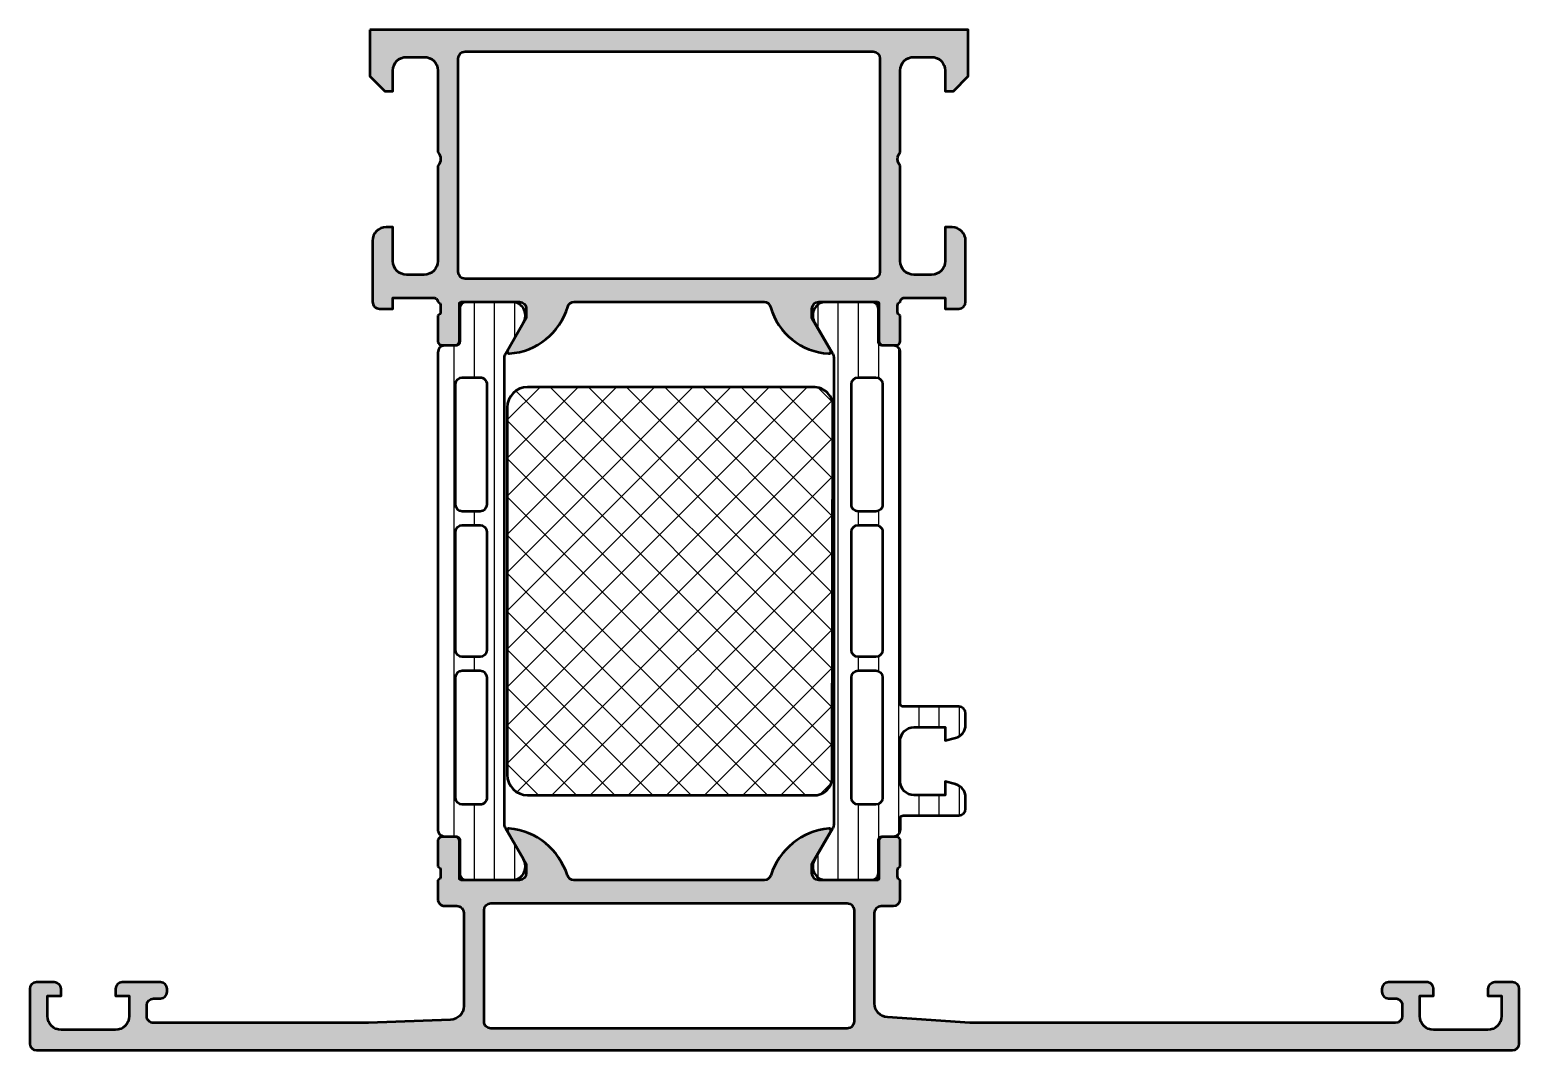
# Model space of a CAD drawing. Extents: x 0 to 110, y 0 to 75.
import ezdxf

# ---------------------------------------------------------------- set-up
doc = ezdxf.new("R2010")
doc.units = 0
for name, color, linetype, lineweight in [('0S-Alu contour', 7, 'Continuous', 50), ('0S-Alu hatch', 252, 'Continuous', 25), ('0S-Plastic contour', 254, 'Continuous', 50), ('0S-Plastic hatch', 253, 'Continuous', 25), ('0S-PT contour', 91, 'Continuous', 50), ('0S-PT hatch', 103, 'Continuous', 25)]:
    doc.layers.add(name, color=color, linetype=linetype, lineweight=lineweight)
pattern_1 = [(90, (0, 0), (-1.4859, 0), [])]

# ---------------------------------------------------------------- blocks, each defined once
blk = doc.blocks.new('357480__5C6A5D8C_E382_4FCB_AB71_DA6B0DE40064_')
at = {"layer": '0S-Alu hatch'}
h = blk.add_hatch(color=256, dxfattribs=at)
edge = h.paths.add_edge_path()
edge.add_line((31.9001540014099, 10.10070268068583), (31.8999999884671, 3.231625713199063))
edge.add_ellipse((30.89999998871819, 3.23164813443482), major_axis=(-1.000000000000271, 0), ratio=1, start_angle=92.20391990217718, end_angle=179.9987153580277, ccw=False)
edge.add_line((30.93845616248746, 2.232387846672132), (24.8999999887228, 2.000000026641473))
edge.add_line((24.8999999887228, 2.000000026641473), (9.100030231989065, 2.00000002605866))
edge.add_ellipse((9.100030231989061, 2.500024166396338), major_axis=(-0.5000241403376782, 0), ratio=1, start_angle=0, end_angle=90.0000000000004, ccw=False)
edge.add_line((8.600006091651384, 2.500024166396338), (8.600006092234109, 3.299995449001695))
edge.add_ellipse((9.100039479856399, 3.299962061382336), major_axis=(-0.5000333887369487, 0), ratio=1, start_angle=270.0038256838809, end_angle=359.9961743161229, ccw=False)
edge.add_line((9.1000060922371, 3.799995449004626), (9.60001605436615, 3.799995448905396))
edge.add_arc((9.600016054366138, 4.299985486872587), 0.4999900379671916, 270.0000000000014, 360)
edge.add_line((10.10000609233333, 4.299985486872593), (10.10000609228936, 4.500007461540156))
edge.add_arc((9.600013526884798, 4.500007461292057), 0.4999925654045612, 0, 90)
edge.add_line((9.600013526884798, 5.000000026696618), (6.800021040123033, 5.000000026648857))
edge.add_arc((6.800021040132904, 4.499997285773773), 0.5000027408750843, 90.00000000113106, 180)
edge.add_line((6.300018299257819, 4.499997285773773), (6.300018299265332, 4.000000026641345))
edge.add_line((6.300018299265332, 4.000000026641345), (7.300018299265333, 4.000000026641359))
edge.add_line((7.300018299265333, 4.000000026641359), (7.300018299461808, 2.500019849789071))
edge.add_ellipse((6.299998476117607, 2.500019849789071), major_axis=(-1.0000198233442, 0), ratio=1, start_angle=90.00000000000011, end_angle=180, ccw=False)
edge.add_line((6.299998476117608, 1.50000002644487), (2.30003812236402, 1.50000002644487))
edge.add_ellipse((2.30003812241314, 2.500019849789153), major_axis=(-1.000019823344282, 0), ratio=1, start_angle=0, end_angle=89.9999999971858, ccw=False)
edge.add_line((1.300018299068857, 2.500019849789153), (1.300018299265332, 4.00000002664133))
edge.add_line((1.300018299265332, 4.00000002664133), (2.300018299265332, 4.000000026641345))
edge.add_line((2.300018299265332, 4.000000026641345), (2.300018299272844, 4.499997285773758))
edge.add_arc((1.800015558397745, 4.499997285773758), 0.5000027408750989, 0, 90)
edge.add_line((1.800015558397745, 5.000000026648857), (0.4999999887174811, 5.000000026641345))
edge.add_arc((0.5000550922746215, 4.499944923085152), 0.50005510659226, 90.00631370667968, 179.9936862934301)
edge.add_line((-1.12815711e-08, 4.500000026641411), (-1.12815144e-08, 0.4999923972470759))
edge.add_arc((0.5000394608683968, 0.5000394994516574), 0.5000394743683536, 180.0053970889643, 269.9954771818297)
edge.add_line((0.4999999887181371, 2.66412314e-08), (108.9999511605934, 2.66413415e-08))
edge.add_arc((108.9999511605934, 0.5000000266413558), 0.5000000000000143, 270, 360)
edge.add_line((109.4999511605934, 0.5000000266413558), (109.4999511605934, 4.500000026641345))
edge.add_arc((108.9999511605934, 4.500000026641345), 0.5, 0, 90)
edge.add_line((108.9999511605934, 5.000000026641345), (107.6999511605934, 5.000000026641341))
edge.add_arc((107.6999511605934, 4.500000026641341), 0.5, 90, 180)
edge.add_line((107.1999511605934, 4.500000026641341), (107.1999511605934, 4.000000026641345))
edge.add_line((107.1999511605934, 4.000000026641345), (108.1999511605934, 4.00000002664133))
edge.add_line((108.1999511605934, 4.00000002664133), (108.1999511605935, 2.500000026641409))
edge.add_ellipse((107.1999511605934, 2.500000026641372), major_axis=(-1.000000000000028, 0), ratio=1, start_angle=90, end_angle=180, ccw=False)
edge.add_line((107.1999511605934, 1.500000026641343), (103.1999511605935, 1.500000026641342))
edge.add_ellipse((103.1999511605935, 2.500000026641413), major_axis=(-1.000000000000071, 0), ratio=1, start_angle=0, end_angle=89.9999999999992, ccw=False)
edge.add_line((102.1999511605935, 2.500000026641413), (102.1999511605934, 4.00000002664133))
edge.add_line((102.1999511605934, 4.00000002664133), (103.1999511605934, 4.000000026641345))
edge.add_line((103.1999511605934, 4.000000026641345), (103.1999511605934, 4.500000026641387))
edge.add_arc((102.6999511605935, 4.500000026641387), 0.4999999999999574, 0, 90.0000000000016)
edge.add_line((102.6999511605935, 5.000000026641345), (99.8999633676246, 5.000000026641242))
edge.add_arc((99.89996336762461, 4.50000002664137), 0.4999999999998721, 90.0000000000016, 180)
edge.add_line((99.39996336762474, 4.50000002664137), (99.39996336762472, 4.300000026641366))
edge.add_arc((99.89996336762471, 4.30000002664133), 0.4999999999999858, 180, 270)
edge.add_line((99.89996336762471, 3.800000026641344), (100.3999282684591, 3.800000027873207))
edge.add_ellipse((100.3999282684591, 3.299964927475969), major_axis=(-0.5000351003972381, 0), ratio=1, start_angle=180, end_angle=270.00000000000324, ccw=False)
edge.add_line((100.8999633688563, 3.299964927476111), (100.8999633676247, 2.499996974883663))
edge.add_ellipse((100.3999468041654, 2.500013538342806), major_axis=(-0.5000165637336366, 0), ratio=1, start_angle=90, end_angle=179.9981020302675, ccw=False)
edge.add_line((100.3999468041654, 1.99999697460917), (69.09996947114004, 1.999996974883657))
edge.add_line((69.09996947114004, 1.999996974883657), (63.06148258677556, 2.432387144925166))
edge.add_ellipse((63.09993895408836, 3.431647438931443), major_axis=(-1.000000013682204, 0), ratio=1, start_angle=-0.0017001684053070676, end_angle=87.79606903055532, ccw=False)
edge.add_line((62.09993894084641, 3.431677112466056), (62.100136835618, 10.10072872807806))
edge.add_ellipse((62.60013683539788, 10.10071389129445), major_axis=(-0.500000000000004, 0), ratio=1, start_angle=269.9999999999992, end_angle=359.9982998298797, ccw=False)
edge.add_line((62.60013683539789, 10.60071389129446), (63.50013683539799, 10.60071389129445))
edge.add_arc((63.50013683539799, 11.10071389129434), 0.4999999999998864, 270, 360)
edge.add_line((64.00013683539788, 11.10071389129433), (64.00013683539791, 12.49966282062235))
edge.add_ellipse((64.07897328194095, 12.76718341261545), major_axis=(-0.2788950563274171, 0), ratio=1, start_angle=-1.1645893740982274, end_angle=73.58012358050831, ccw=False)
edge.add_line((63.80013583539792, 12.77285182061383), (63.80013583539791, 13.22644582061412))
edge.add_ellipse((64.07900393104107, 13.2321064800909), major_axis=(-0.2789255417371377, 0), ratio=1, start_angle=-73.57540544464581, end_angle=1.1628700728289232, ccw=False)
edge.add_line((64.00013683539791, 13.49964982061383), (64.00013683539791, 15.37966082062235))
edge.add_arc((63.70013683539791, 15.37966082062235), 0.3000000000000043, 0, 90)
edge.add_line((63.70013683539791, 15.67966082062236), (62.72016251635513, 15.67966082062235))
edge.add_arc((62.72016251635512, 15.37966082062236), 0.2999999999999971, 89.99999999999729, 180)
edge.add_line((62.42016251635511, 15.37966082062236), (62.42016251635511, 12.61966282062235))
edge.add_ellipse((62.30016251635501, 12.61966282062235), major_axis=(-0.1200000000000898, 0), ratio=1, start_angle=85.70385181230017, end_angle=180, ccw=False)
edge.add_line((62.29117311366485, 12.5), (58.00000000000001, 12.5))
edge.add_ellipse((58.00000000000001, 13), major_axis=(-0.5, 0), ratio=1, start_angle=0, end_angle=90, ccw=False)
edge.add_line((57.50000000000001, 13), (57.5, 13.69999999999997))
edge.add_line((57.5, 13.69999999999997), (58.88149545762238, 16.09282032302754))
edge.add_arc((58.7618802153517, 16.1618802153517), 0.1381197846483132, 330.0000000000007, 455.6225775507978)
edge.add_arc((59.23822324117383, 11.32339113815211), 5.000000000000095, 95.62257755079384, 162.2515836439299)
edge.add_ellipse((53.99999999999999, 12.99999999999992), major_axis=(-0.4999999999999309, 0), ratio=1, start_angle=90, end_angle=162.2515836439302, ccw=False)
edge.add_line((53.99999999999999, 12.49999999999999), (40.00000000000001, 12.5))
edge.add_ellipse((40, 12.99999999999997), major_axis=(-0.4999999999999698, 0), ratio=1, start_angle=17.74841635606998, end_angle=90.0000000000008, ccw=False)
edge.add_arc((34.7617767588262, 11.32339113815215), 5.000000000000035, 17.74841635607022, 84.37742244920675)
edge.add_arc((35.23811978464829, 16.16188021535171), 0.1381197846482869, 84.37742244921031, 209.9999999999973)
edge.add_line((35.11850454237764, 16.09282032302757), (36.50000000000001, 13.69999999999999))
edge.add_line((36.50000000000001, 13.69999999999999), (36.5, 13))
edge.add_ellipse((36, 13), major_axis=(-0.5, 0), ratio=1, start_angle=90, end_angle=180, ccw=False)
edge.add_line((36, 12.5), (31.69997431904278, 12.5))
edge.add_ellipse((31.69997431904278, 12.61999999999999), major_axis=(-0.1199999999999903, 0), ratio=1, start_angle=0, end_angle=90, ccw=False)
edge.add_line((31.57997431904279, 12.61999999999999), (31.57997431904279, 15.37999799999999))
edge.add_arc((31.2799743190428, 15.37999799999999), 0.2999999999999971, 0, 90)
edge.add_line((31.2799743190428, 15.67999799999999), (30.3, 15.67999799999999))
edge.add_arc((30.3, 15.37999799999999), 0.3000000000000007, 89.99999999999935, 180)
edge.add_line((30, 15.37999799999999), (30, 13.49998699999147))
edge.add_ellipse((29.92113290435683, 13.23244365946854), major_axis=(-0.278925541737147, 0), ratio=1, start_angle=178.8371299271465, end_angle=253.57540544464422, ccw=False)
edge.add_line((30.200001, 13.22678299999164), (30.200001, 12.77318899999149))
edge.add_ellipse((29.92116355345695, 12.76752059199309), major_axis=(-0.2788950563274311, 0), ratio=1, start_angle=106.41987641949319, end_angle=181.164589374102, ccw=False)
edge.add_line((30, 12.49999999999998), (29.99999809362698, 11.10071457248967))
edge.add_arc((30.49999809362652, 11.10071389129447), 0.5000000000000057, 179.999921946222, 270)
edge.add_line((30.49999809362652, 10.60071389129447), (31.40015400153566, 10.60071389129447))
edge.add_ellipse((31.40015400153566, 10.10071389129455), major_axis=(-0.4999999999999183, 0), ratio=1, start_angle=179.9987153588789, end_angle=270.0000000000004, ccw=False)
edge = h.paths.add_edge_path()
edge.add_ellipse((33.9000498053686, 2.100021520689001), major_axis=(-0.5000000000000142, 0), ratio=1, start_angle=0, end_angle=90.00000000000159, ccw=False)
edge.add_line((33.40004980536858, 2.100021520689001), (33.40004980536859, 10.30001083953667))
edge.add_ellipse((33.90004980536858, 10.30001083953667), major_axis=(-0.4999999999999858, 0), ratio=1, start_angle=270, end_angle=360, ccw=False)
edge.add_line((33.90004980536858, 10.80001083953665), (60.10004293891352, 10.80001083953664))
edge.add_ellipse((60.10004293891352, 10.30001083953666), major_axis=(-0.4999999999999858, 0), ratio=1, start_angle=180, end_angle=270, ccw=False)
edge.add_line((60.6000429389135, 10.30001083953665), (60.60004293891351, 2.100021520689011))
edge.add_ellipse((60.1000429389135, 2.100021520689013), major_axis=(-0.5000000000000071, 0), ratio=1, start_angle=90, end_angle=180, ccw=False)
edge.add_line((60.1000429389135, 1.600021520689006), (33.90004980536861, 1.600021520688987))
at = {"layer": '0S-Alu contour', "color": 7}
for points in [[(30, 15.37999799999999), (30, 13.49998699999147)], [(31.2799743190428, 15.67999799999999), (30.3, 15.67999799999999)], [(31.57997431904279, 12.61999999999999), (31.57997431904279, 15.37999799999999)], [(35.11850454237764, 16.09282032302757), (36.50000000000001, 13.69999999999999), (36.5, 13)], [(57.50000000000001, 13), (57.5, 13.69999999999997), (58.88149545762238, 16.09282032302754)], [(62.42016251635511, 15.37966082062236), (62.42016251635511, 12.61966282062235)], [(63.70013683539791, 15.67966082062236), (62.72016251635513, 15.67966082062235)], [(64.00013683539791, 13.49964982061383), (64.00013683539791, 15.37966082062235)], [(30.200001, 13.22678299999164), (30.200001, 12.77318899999149)], [(63.80013583539792, 12.77285182061383), (63.80013583539791, 13.22644582061412)], [(30, 12.49999999999998), (29.99999809362698, 11.10071457248967)], [(36, 12.5), (31.69997431904278, 12.5)], [(53.99999999999999, 12.49999999999999), (40.00000000000001, 12.5)], [(62.29117311366485, 12.5), (58.00000000000001, 12.5)], [(64.00013683539788, 11.10071389129433), (64.00013683539791, 12.49966282062235)], [(30.49999809362652, 10.60071389129447), (31.40015400153566, 10.60071389129447)], [(31.9001540014099, 10.10070268068583), (31.8999999884671, 3.231625713199063)], [(33.40004980536858, 2.100021520689001), (33.40004980536859, 10.30001083953667)], [(33.90004980536858, 10.80001083953665), (60.10004293891352, 10.80001083953664)], [(60.6000429389135, 10.30001083953665), (60.60004293891351, 2.100021520689011)], [(62.09993894084641, 3.431677112466056), (62.100136835618, 10.10072872807806)], [(62.60013683539789, 10.60071389129446), (63.50013683539799, 10.60071389129445)], [(-1.12815711e-08, 4.500000026641411), (-1.12815144e-08, 0.4999923972470759)], [(1.800015558397745, 5.000000026648857), (0.4999999887174811, 5.000000026641345)], [(1.300018299068857, 2.500019849789153), (1.300018299265332, 4.00000002664133), (2.300018299265332, 4.000000026641345), (2.300018299272844, 4.499997285773758)], [(6.300018299257819, 4.499997285773773), (6.300018299265332, 4.000000026641345), (7.300018299265333, 4.000000026641359), (7.300018299461808, 2.500019849789071)], [(9.600013526884798, 5.000000026696618), (6.800021040123033, 5.000000026648857)], [(10.10000609233333, 4.299985486872593), (10.10000609228936, 4.500007461540156)], [(99.39996336762474, 4.50000002664137), (99.39996336762472, 4.300000026641366)], [(102.6999511605935, 5.000000026641345), (99.8999633676246, 5.000000026641242)], [(102.1999511605935, 2.500000026641413), (102.1999511605934, 4.00000002664133), (103.1999511605934, 4.000000026641345), (103.1999511605934, 4.500000026641387)], [(107.1999511605934, 4.500000026641341), (107.1999511605934, 4.000000026641345), (108.1999511605934, 4.00000002664133), (108.1999511605935, 2.500000026641409)], [(108.9999511605934, 5.000000026641345), (107.6999511605934, 5.000000026641341)], [(109.4999511605934, 0.5000000266413558), (109.4999511605934, 4.500000026641345)], [(8.600006091651384, 2.500024166396338), (8.600006092234109, 3.299995449001695)], [(9.1000060922371, 3.799995449004626), (9.60001605436615, 3.799995448905396)], [(99.89996336762471, 3.800000026641344), (100.3999282684591, 3.800000027873207)], [(100.8999633688563, 3.299964927476111), (100.8999633676247, 2.499996974883663)], [(30.93845616248746, 2.232387846672132), (24.8999999887228, 2.000000026641473), (9.100030231989065, 2.00000002605866)], [(100.3999468041654, 1.99999697460917), (69.09996947114004, 1.999996974883657), (63.06148258677556, 2.432387144925166)], [(6.299998476117608, 1.50000002644487), (2.30003812236402, 1.50000002644487)], [(60.1000429389135, 1.600021520689006), (33.90004980536861, 1.600021520688987)], [(107.1999511605934, 1.500000026641343), (103.1999511605935, 1.500000026641342)], [(0.4999999887181371, 2.66412314e-08), (108.9999511605934, 2.66413415e-08)]]:
    blk.add_lwpolyline(points, dxfattribs=at)
for centre, radius, start, end in [((30.3, 15.37999799999999), 0.3000000000000007, 89.99999999999935, 180), ((31.2799743190428, 15.37999799999999), 0.2999999999999971, 0, 90), ((35.23811978464829, 16.16188021535171), 0.1381197846482869, 84.37742244921031, 209.9999999999973), ((34.7617767588262, 11.32339113815215), 5.000000000000035, 17.74841635607022, 84.37742244920675), ((59.23822324117383, 11.32339113815211), 5.000000000000095, 95.62257755079384, 162.2515836439299), ((58.7618802153517, 16.1618802153517), 0.1381197846483132, 330.0000000000007, 95.62257755079779), ((62.72016251635512, 15.37966082062236), 0.2999999999999971, 89.99999999999729, 180), ((63.70013683539791, 15.37966082062235), 0.3000000000000043, 0, 90), ((30.49999809362652, 11.10071389129447), 0.5000000000000057, 179.999921946222, 270), ((63.50013683539799, 11.10071389129434), 0.4999999999998864, 270, 0), ((0.5000550922746215, 4.499944923085152), 0.50005510659226, 90.00631370667968, 179.9936862934301), ((1.800015558397745, 4.499997285773758), 0.5000027408750989, 0, 90), ((6.800021040132904, 4.499997285773773), 0.5000027408750843, 90.00000000113106, 180), ((9.600013526884798, 4.500007461292057), 0.4999925654045612, 0, 90), ((99.89996336762461, 4.50000002664137), 0.4999999999998721, 90.0000000000016, 180), ((102.6999511605935, 4.500000026641387), 0.4999999999999574, 0, 90.0000000000016), ((107.6999511605934, 4.500000026641341), 0.5, 90, 180), ((108.9999511605934, 4.500000026641345), 0.5, 0, 90), ((9.600016054366138, 4.299985486872587), 0.4999900379671916, 270.0000000000014, 0), ((99.89996336762471, 4.30000002664133), 0.4999999999999858, 180, 270), ((0.5000394608683968, 0.5000394994516574), 0.5000394743683536, 180.0053970889643, 269.9954771818297), ((108.9999511605934, 0.5000000266413558), 0.5000000000000143, 270, 0)]:
    blk.add_arc(centre, radius, start, end, dxfattribs=at)
at = {"layer": '0S-Alu contour', "color": 7, "extrusion": (0, 0, -1)}
for centre, radius, start, end in [((-29.92113290435683, 13.23244365946854), 0.278925541737147, 106.4245945553558, 181.1628700728536), ((-64.07900393104107, 13.2321064800909), 0.2789255417371377, 358.8371299271711, 73.57540544464582), ((-29.92116355345695, 12.76752059199309), 0.2788950563274311, 178.835410625898, 253.5801235805068), ((-31.69997431904278, 12.61999999999999), 0.1199999999999903, 270, 0), ((-36, 13), 0.5, 180, 270), ((-40, 12.99999999999997), 0.4999999999999698, 269.9999999999992, 342.25158364393), ((-53.99999999999999, 12.99999999999992), 0.4999999999999309, 197.7484163560698, 270), ((-58.00000000000001, 13), 0.5, 270, 0), ((-62.30016251635501, 12.61966282062235), 0.1200000000000898, 180, 274.2961481876999), ((-64.07897328194095, 12.76718341261545), 0.2788950563274171, 286.4198764194917, 1.164589374098176), ((-31.40015400153566, 10.10071389129455), 0.4999999999999183, 89.99999999999959, 180.0012846411212), ((-33.90004980536858, 10.30001083953667), 0.4999999999999858, 0, 90), ((-60.10004293891352, 10.30001083953666), 0.4999999999999858, 90, 180), ((-62.60013683539788, 10.10071389129445), 0.500000000000004, 0.0017001701202685, 90.00000000000081), ((-9.100039479856399, 3.299962061382336), 0.5000333887369487, 0.0038256838770983, 89.99617431611907), ((-63.09993895408836, 3.431647438931443), 1.000000013682204, 272.2039309694447, 0.0017001684053111), ((-100.3999282684591, 3.299964927475969), 0.5000351003972381, 89.99999999999675, 180), ((-2.30003812241314, 2.500019849789153), 1.000019823344282, 270.0000000028143, 0), ((-6.299998476117607, 2.500019849789071), 1.0000198233442, 180, 269.9999999999999), ((-9.100030231989061, 2.500024166396338), 0.5000241403376782, 269.9999999999996, 0), ((-30.89999998871819, 3.23164813443482), 1.000000000000271, 180.0012846419724, 267.7960800978228), ((-100.3999468041654, 2.500013538342806), 0.5000165637336366, 180.0018979697325, 270), ((-103.1999511605935, 2.500000026641413), 1.000000000000071, 270.0000000000008, 0), ((-107.1999511605934, 2.500000026641372), 1.000000000000028, 180, 270), ((-33.9000498053686, 2.100021520689001), 0.5000000000000142, 269.9999999999984, 0), ((-60.1000429389135, 2.100021520689013), 0.5000000000000071, 180, 270)]:
    blk.add_arc(centre, radius, start, end, dxfattribs=at)
blk = doc.blocks.new('486980__B20F6EE0_3569_4953_9F3E_5E8F18E0C7C3_')
at = {"layer": '0S-PT hatch'}
h = blk.add_hatch(dxfattribs=at)
h.set_pattern_fill('ANSI37', color=256, scale=0.625, angle=90, style=0)
h.set_pattern_definition([(135, (0, 0), (-1.403165018917055, -1.403165018917055), []), (225, (0, 0), (1.403165018917055, -1.403165018917055), [])])
edge = h.paths.add_edge_path()
edge.add_arc((36.60053184751816, 47.24119923922818), 1.5, 90, 180)
edge.add_line((35.10053184751816, 47.24119923922818), (35.10053184751814, 20.24119923922818))
edge.add_arc((36.60053184751814, 20.24119923922818), 1.5, 180, 270)
edge.add_line((36.60053184751814, 18.74119923922818), (57.60053184751814, 18.74119923922818))
edge.add_arc((57.67622040832235, 20.05847088921815), 1.319444336872123, 266.7114815895828, 367.960412867556)
edge.add_line((58.98295056723295, 20.24119923922818), (59.04965971435089, 47.24119923922818))
edge.add_arc((57.63506571760014, 47.32457137674138), 1.417048724976233, 356.6270518907253, 451.3964522741853)
edge.add_line((57.60053184751814, 48.74119923922819), (36.60053184751816, 48.74119923922818))
at = {"layer": '0S-PT contour', "color": 7}
for points in [[(57.60053184751814, 48.74119923922819), (36.60053184751816, 48.74119923922818)], [(35.10053184751816, 47.24119923922818), (35.10053184751814, 20.24119923922818)], [(58.98295056723295, 20.24119923922818), (59.04965971435089, 47.24119923922818)], [(36.60053184751814, 18.74119923922818), (57.60053184751814, 18.74119923922818)]]:
    blk.add_lwpolyline(points, dxfattribs=at)
for centre, radius, start, end in [((36.60053184751816, 47.24119923922818), 1.5, 90, 180), ((57.63506571760014, 47.32457137674138), 1.417048724976233, 356.6270518907253, 91.3964522741853), ((36.60053184751814, 20.24119923922818), 1.5, 180, 270), ((57.67622040832235, 20.05847088921815), 1.319444336872123, 266.7114815895828, 7.960412867556028)]:
    blk.add_arc(centre, radius, start, end, dxfattribs=at)
blk = doc.blocks.new('278498__8D35A51C_26E7_499D_8EAC_5C0014BDA8A6___5FCDB0F1_FCBD_4EB1_B08C_3E771CCC1A71_')
at = {"layer": '0S-Plastic hatch'}
h = blk.add_hatch(dxfattribs=at)
h.set_pattern_fill('ANSI31', color=256, scale=0.4680000000000001, angle=45, style=0)
h.set_pattern_definition(pattern_1)
edge = h.paths.add_edge_path()
edge.add_line((59.09998869139983, 50.92833079431193), (59.10107500379304, 16.57406308424986))
edge.add_ellipse((58.601075004043, 16.57404727380665), major_axis=(-0.5000000000000082, 0), ratio=1, start_angle=150.0020786985414, end_angle=180.0018117430833, ccw=False)
edge.add_line((59.03409677568368, 16.3240629837299), (57.71570977789663, 14.0403583824748))
edge.add_arc((58.5569820085554, 13.4997539283803), 0.9999960709244803, 147.2750591980445, 261.8204672459865)
edge.add_line((58.41470721164117, 12.50993069970388), (61.89125145125752, 12.5100573472604))
edge.add_arc((61.89123323682728, 13.0100533243742), 0.4999959774455645, 270.0020872367506, 360.0100000351535)
edge.add_line((62.39122920665741, 13.01014059044109), (62.39081033800209, 15.41003094920246))
edge.add_ellipse((62.69081033343269, 15.41008330981691), major_axis=(-0.2999999999999934, 0), ratio=1, start_angle=-89.99797592308408, end_angle=0.010000140810802804, ccw=False)
edge.add_line((62.69079973539074, 15.71008330962971), (63.50113303193751, 15.71011193611219))
edge.add_arc((63.50111536862898, 16.21010925689817), 0.4999973210979755, 270.0020240769066, 360.0023822803078)
edge.add_line((64.00111268929477, 16.21013004610355), (64.0024332342847, 17.0512022912289))
edge.add_ellipse((64.20243323428468, 17.05120229122876), major_axis=(-0.1999999999999886, 0), ratio=1, start_angle=270, end_angle=360, ccw=False)
edge.add_line((64.20243323428468, 17.25120229122875), (68.30243323427305, 17.25120229122875))
edge.add_arc((68.30243323427305, 17.75120229122875), 0.5000000000000036, 270, 360)
edge.add_line((68.80243323427305, 17.75120229122902), (68.8024332342726, 18.58195151458732))
edge.add_arc((67.80243323427312, 18.58195151458678), 0.9999999999994599, 0, 74.99999999881378)
edge.add_line((68.06125227939552, 19.54787734086997), (67.30243323427317, 19.75120229122869))
edge.add_line((67.30243323427317, 19.75120229122869), (67.30243323427304, 18.75120229122875))
edge.add_line((67.30243323427304, 18.75120229122875), (65.00243323428373, 18.75120229122875))
edge.add_ellipse((65.00414248000591, 19.75532877543038), major_axis=(-1.004127938958013, 0), ratio=1, start_angle=0.2340877213032968, end_angle=89.90246998462408, ccw=False)
edge.add_line((64.00002292155801, 19.75122632025481), (64.00002292155801, 22.7511046743985))
edge.add_ellipse((65.00414226812572, 22.74707631855116), major_axis=(-1.004127427074068, 0), ratio=1, start_angle=270.09751797517504, end_angle=359.77014032150333, ccw=False)
edge.add_line((65.00243323428306, 23.75120229122875), (67.30243323427305, 23.75120229122876))
edge.add_line((67.30243323427305, 23.75120229122876), (67.30243323427305, 22.75120229122875))
edge.add_line((67.30243323427305, 22.75120229122875), (68.06125227935972, 22.95452724154782))
edge.add_arc((67.80243323427294, 23.92045306784118), 1.000000000000069, 284.9999999990653, 360)
edge.add_line((68.80243323427301, 23.92045306784115), (68.802433234273, 24.7512022912288))
edge.add_arc((68.30243323427305, 24.75120229122881), 0.4999999999999432, 0, 90)
edge.add_line((68.30243323427305, 25.25120229122875), (64.20243323428531, 25.25120229122875))
edge.add_ellipse((64.20416178718004, 25.45537538707201), major_axis=(-0.2041804127758777, 0), ratio=1, start_angle=1.1558689438328997, end_angle=89.514938934432, ccw=False)
edge.add_line((64.00002292155801, 25.4512565882326), (64.00000000023793, 51.2926084099033))
edge.add_arc((63.50000267914015, 51.29260796640053), 0.4999973210979837, 5.08192581852e-05, 90.0020240769245)
edge.add_line((63.49998501583146, 51.79260528718652), (62.68965028893017, 51.79257666063852))
edge.add_ellipse((62.68963969088822, 52.09257666045132), major_axis=(-0.299999999999995, 0), ratio=1, start_angle=-0.005849545076500817, end_angle=90.0020240769158, ccw=False)
edge.add_line((62.3896396924517, 52.09260728859734), (62.38988470929951, 54.49249767140516))
edge.add_arc((61.88988873445961, 54.49254871698273), 0.4999959774455841, 359.9941505605963, 450.0020872367506)
edge.add_line((61.88987052002936, 54.99254469409654), (58.41332648878386, 54.99241804653367))
edge.add_arc((58.55567298966565, 54.00260512706297), 0.9999960709244804, 98.18368334978575, 212.7290913977279)
edge.add_line((57.7144399234454, 53.46193973131242), (59.03299235290179, 51.17833064206307))
edge.add_ellipse((58.59998869164975, 50.92831498386866), major_axis=(-0.5000000000000516, 0), ratio=1, start_angle=180.0018117430833, end_angle=210.0020718972318, ccw=False)
edge = h.paths.add_edge_path()
edge.add_line((60.40054062026074, 40.10119240650737), (60.40054062026074, 48.9511935817058))
edge.add_ellipse((60.90053698091735, 48.9511935817058), major_axis=(-0.4999963606566098, 0), ratio=1, start_angle=270.00000001210594, end_angle=360, ccw=False)
edge.add_line((60.9005369808117, 49.45118994236241), (62.2005512993387, 49.45118994262383))
edge.add_ellipse((62.2005512993387, 48.9511899405362), major_axis=(-0.5000000020876314, 0), ratio=1, start_angle=180, end_angle=270, ccw=False)
edge.add_line((62.70055130142633, 48.95118994053619), (62.70055130142632, 40.10119604774752))
edge.add_ellipse((62.20055129926901, 40.10119604774752), major_axis=(-0.5000000021573073, 0), ratio=1, start_angle=89.99810091050438, end_angle=180, ccw=False)
edge.add_line((62.2005347265867, 39.60119604586487), (60.90053698091725, 39.60119604585162))
edge.add_ellipse((60.90053698091725, 40.10119240650811), major_axis=(-0.4999963606565033, 0), ratio=1, start_angle=0, end_angle=90.0000000000008, ccw=False)
edge = h.paths.add_edge_path()
edge.add_line((60.4005406202636, 29.40118994304763), (60.40054062026359, 38.10119604656851))
edge.add_ellipse((60.90054062026361, 38.1011960465633), major_axis=(-0.5000000000000142, 0), ratio=1, start_angle=270, end_angle=360, ccw=False)
edge.add_line((60.90054062026361, 38.60119604656332), (62.20055130141595, 38.60119604656333))
edge.add_ellipse((62.20055130141595, 38.10119604656332), major_axis=(-0.5000000000000071, 0), ratio=1, start_angle=180, end_angle=270.0000000000008, ccw=False)
edge.add_line((62.70055130141596, 38.10119604656332), (62.70055130141594, 29.40118994304764))
edge.add_ellipse((62.20055130141594, 29.40118994304764), major_axis=(-0.5, 0), ratio=1, start_angle=90, end_angle=180, ccw=False)
edge.add_line((62.20055130141594, 28.90118994304764), (60.90054062026359, 28.90118994304764))
edge.add_ellipse((60.90054062026359, 29.40118994304763), major_axis=(-0.4999999999999929, 0), ratio=1, start_angle=0, end_angle=90, ccw=False)
edge = h.paths.add_edge_path()
edge.add_line((60.4005406202636, 18.55121130535237), (60.40054062025035, 27.40119358240432))
edge.add_ellipse((60.90053698090692, 27.40119358240432), major_axis=(-0.4999963606565672, 0), ratio=1, start_angle=270, end_angle=360, ccw=False)
edge.add_line((60.90053698090692, 27.90118994306089), (62.20055129933341, 27.9011899433223))
edge.add_ellipse((62.20055129932831, 27.40118994123469), major_axis=(-0.5000000020876172, 0), ratio=1, start_angle=180, end_angle=269.9999999994154, ccw=False)
edge.add_line((62.70055130141592, 27.40118994123468), (62.70055130141594, 18.55118078777944))
edge.add_ellipse((62.200566560205, 18.55118078777425), major_axis=(-0.4999847412109375, 0), ratio=1, start_angle=90.0000000000008, end_angle=180, ccw=False)
edge.add_line((62.20056656020501, 18.05119604656331), (60.90055587905265, 18.05119604656332))
edge.add_ellipse((60.90055587905265, 18.55121130535237), major_axis=(-0.5000152587890554, 0), ratio=1, start_angle=0, end_angle=90, ccw=False)
at = {"layer": '0S-Alu contour', "color": 7}
for points in [[(60.9005369808117, 49.45118994236241), (62.2005512993387, 49.45118994262383)], [(60.40054062026074, 40.10119240650737), (60.40054062026074, 48.9511935817058)], [(62.70055130142633, 48.95118994053619), (62.70055130142632, 40.10119604774752)], [(62.2005347265867, 39.60119604586487), (60.90053698091725, 39.60119604585162)], [(60.90054062026361, 38.60119604656332), (62.20055130141595, 38.60119604656333)], [(60.4005406202636, 29.40118994304763), (60.40054062026359, 38.10119604656851)], [(62.70055130141596, 38.10119604656332), (62.70055130141594, 29.40118994304764)], [(62.20055130141594, 28.90118994304764), (60.90054062026359, 28.90118994304764)], [(60.4005406202636, 18.55121130535237), (60.40054062025035, 27.40119358240432)], [(60.90053698090692, 27.90118994306089), (62.20055129933341, 27.9011899433223)], [(62.70055130141592, 27.40118994123468), (62.70055130141594, 18.55118078777944)], [(62.20056656020501, 18.05119604656331), (60.90055587905265, 18.05119604656332)]]:
    blk.add_lwpolyline(points, dxfattribs=at)
at = {"layer": '0S-Alu contour', "color": 7, "extrusion": (0, 0, -1)}
for centre, radius, start, end in [((-60.90053698091735, 48.9511935817058), 0.4999963606566098, 0, 89.99999998789406), ((-62.2005512993387, 48.9511899405362), 0.5000000020876314, 90, 180), ((-60.90053698091725, 40.10119240650811), 0.4999963606565033, 269.9999999999992, 0), ((-62.20055129926901, 40.10119604774752), 0.5000000021573073, 180, 270.0018990894956), ((-60.90054062026361, 38.1011960465633), 0.5000000000000142, 0, 90), ((-62.20055130141595, 38.10119604656332), 0.5000000000000071, 89.9999999999992, 180), ((-60.90054062026359, 29.40118994304763), 0.4999999999999929, 270, 0), ((-62.20055130141594, 29.40118994304764), 0.5, 180, 270), ((-60.90053698090692, 27.40119358240432), 0.4999963606565672, 0, 90), ((-62.20055129932831, 27.40118994123469), 0.5000000020876172, 90.0000000005846, 180), ((-60.90055587905265, 18.55121130535237), 0.5000152587890554, 270, 0), ((-62.200566560205, 18.55118078777425), 0.4999847412109375, 180, 269.9999999999992)]:
    blk.add_arc(centre, radius, start, end, dxfattribs=at)
at = {"layer": '0S-Plastic contour', "color": 7}
for points in [[(61.88987052002936, 54.99254469409654), (58.41332648878386, 54.99241804653367)], [(62.3896396924517, 52.09260728859734), (62.38988470929951, 54.49249767140516)], [(57.7144399234454, 53.46193973131242), (59.03299235290179, 51.17833064206307)], [(63.49998501583146, 51.79260528718652), (62.68965028893017, 51.79257666063852)], [(59.09998869139983, 50.92833079431193), (59.10107500379304, 16.57406308424986)], [(64.00002292155801, 25.4512565882326), (64.00000000023793, 51.2926084099033)], [(68.30243323427305, 25.25120229122875), (64.20243323428531, 25.25120229122875)], [(68.80243323427301, 23.92045306784115), (68.802433234273, 24.7512022912288)], [(65.00243323428306, 23.75120229122875), (67.30243323427305, 23.75120229122876), (67.30243323427305, 22.75120229122875), (68.06125227935972, 22.95452724154782)], [(64.00002292155801, 19.75122632025481), (64.00002292155801, 22.7511046743985)], [(68.06125227939552, 19.54787734086997), (67.30243323427317, 19.75120229122869), (67.30243323427304, 18.75120229122875), (65.00243323428373, 18.75120229122875)], [(68.80243323427305, 17.75120229122902), (68.8024332342726, 18.58195151458732)], [(64.00111268929477, 16.21013004610355), (64.0024332342847, 17.0512022912289)], [(64.20243323428468, 17.25120229122875), (68.30243323427305, 17.25120229122875)], [(59.03409677568368, 16.3240629837299), (57.71570977789663, 14.0403583824748)], [(62.39122920665741, 13.01014059044109), (62.39081033800209, 15.41003094920246)], [(62.69079973539074, 15.71008330962971), (63.50113303193751, 15.71011193611219)], [(58.41470721164117, 12.50993069970388), (61.89125145125752, 12.5100573472604)]]:
    blk.add_lwpolyline(points, dxfattribs=at)
for centre, radius, start, end in [((58.55567298966565, 54.00260512706297), 0.9999960709244804, 98.18368334978575, 212.7290913977279), ((61.88988873445961, 54.49254871698273), 0.4999959774455841, 359.9941505605963, 90.00208723675065), ((63.50000267914015, 51.29260796640053), 0.4999973210979837, 5.08192581852e-05, 90.0020240769245), ((68.30243323427305, 24.75120229122881), 0.4999999999999432, 0, 90), ((67.80243323427294, 23.92045306784118), 1.000000000000069, 284.9999999990653, 0), ((67.80243323427312, 18.58195151458678), 0.9999999999994599, 0, 74.99999999881378), ((68.30243323427305, 17.75120229122875), 0.5000000000000036, 270, 0), ((63.50111536862898, 16.21010925689817), 0.4999973210979755, 270.0020240769066, 0.0023822803078263), ((58.5569820085554, 13.4997539283803), 0.9999960709244803, 147.2750591980445, 261.8204672459865), ((61.89123323682728, 13.0100533243742), 0.4999959774455645, 270.0020872367506, 0.0100000351534371)]:
    blk.add_arc(centre, radius, start, end, dxfattribs=at)
at = {"layer": '0S-Plastic contour', "color": 7, "extrusion": (0, 0, -1)}
for centre, radius, start, end in [((-62.68963969088822, 52.09257666045132), 0.299999999999995, 269.9979759230842, 0.0058495450764934), ((-58.59998869164975, 50.92831498386866), 0.5000000000000516, 149.9979281027682, 179.9981882569167), ((-64.20416178718004, 25.45537538707201), 0.2041804127758777, 270.485061065568, 358.8441310561671), ((-65.00414226812572, 22.74707631855116), 1.004127427074068, 0.2298596784966809, 89.90248202482499), ((-65.00414248000591, 19.75532877543038), 1.004127938958013, 270.0975300153759, 359.7659122786967), ((-58.601075004043, 16.57404727380665), 0.5000000000000082, 179.9981882569167, 209.9979213014586), ((-64.20243323428468, 17.05120229122876), 0.1999999999999886, 0, 90), ((-62.69081033343269, 15.41008330981691), 0.2999999999999934, 359.9899998591892, 89.99797592308416)]:
    blk.add_arc(centre, radius, start, end, dxfattribs=at)
blk = doc.blocks.new('278498__489F96B2_0D4D_4EC2_8089_A5E52FCE3E91___FE933C75_ABA3_49BC_93D8_7FB90567AB15_')
at = {"layer": '0S-Plastic hatch'}
h = blk.add_hatch(dxfattribs=at)
h.set_pattern_fill('ANSI31', color=256, scale=0.4680000000000001, angle=45, style=0)
h.set_pattern_definition(pattern_1)
edge = h.paths.add_edge_path()
edge.add_line((29.99875329626107, 51.29235625526818), (29.99986598574988, 16.20985754576579))
edge.add_arc((30.49986330659639, 16.20987340386518), 0.4999973210979844, 180.0018172140356, 270.0020240769151)
edge.add_line((30.49988096990499, 15.70987608307919), (31.31021569680274, 15.70990470962718))
edge.add_ellipse((31.3102262948483, 15.40990470981438), major_axis=(-0.2999999999999952, 0), ratio=1, start_angle=179.9941505606587, end_angle=270.0020240776059, ccw=False)
edge.add_line((31.61022629328487, 15.40987408222144), (31.60998127407068, 13.00991718266547))
edge.add_arc((32.10997725127692, 13.00993265328298), 0.4999959774455781, 180.0017728165192, 270.0020872367506)
edge.add_line((32.10999546570716, 12.50993667616917), (35.58653949695266, 12.51006332373204))
edge.add_arc((35.44419299607088, 13.49987624320274), 0.9999960709244822, 278.1836833497857, 392.729091397724)
edge.add_line((36.28542606229116, 14.04054163895324), (34.96687363283474, 16.32415072820264))
edge.add_ellipse((35.39987729408679, 16.57416638639703), major_axis=(-0.500000000000057, 0), ratio=1, start_angle=0.0018117430832944592, end_angle=30.002071897229484, ccw=False)
edge.add_line((34.8998772943367, 16.57415057595382), (34.8987909819435, 50.92841828601597))
edge.add_ellipse((35.39879098169356, 50.92843409645906), major_axis=(-0.5000000000000295, 0), ratio=1, start_angle=-29.997921301458405, end_angle=0.0018117430832944592, ccw=False)
edge.add_line((34.96576921005286, 51.17841838653583), (36.28415620783987, 53.46212298779086))
edge.add_arc((35.44288397718114, 54.00272744188542), 0.9999960709244801, 327.2750591980408, 441.8204672459872)
edge.add_line((35.58515877409535, 54.99255067056184), (32.10861453447902, 54.99242402300532))
edge.add_arc((32.10863274890926, 54.49242804589152), 0.4999959774455663, 90.00208723675065, 180.0100001036723)
edge.add_line((31.60863677907923, 54.49234077922679), (31.60905564773455, 52.09245042051017))
edge.add_ellipse((31.30905565230384, 52.0923980604488), major_axis=(-0.2999999999999998, 0), ratio=1, start_angle=90.00202407656298, end_angle=180.010000035117, ccw=False)
edge.add_line((31.30906625034394, 51.792398060636), (30.49873295379895, 51.79236943415352))
edge.add_arc((30.49875061710756, 51.29237211336755), 0.4999973210979595, 90.00202407691594, 180.0018172140356)
edge = h.paths.add_edge_path()
edge.add_line((31.29931468432059, 40.10129142903105), (31.29931468432059, 48.95130058249147))
edge.add_ellipse((31.79929942553152, 48.95130058249147), major_axis=(-0.4999847412109304, 0), ratio=1, start_angle=270, end_angle=360, ccw=False)
edge.add_line((31.79929942553152, 49.4512853237024), (33.09931010668388, 49.4512853237024))
edge.add_ellipse((33.09931010668388, 48.95127006491335), major_axis=(-0.5000152587890554, 0), ratio=1, start_angle=180, end_angle=270.0000000000008, ccw=False)
edge.add_line((33.59932536547294, 48.9512700649141), (33.59932536548618, 40.10128778786141))
edge.add_ellipse((33.09932900482961, 40.10128778786141), major_axis=(-0.4999963606565672, 0), ratio=1, start_angle=90.00000001210589, end_angle=180, ccw=False)
edge.add_line((33.09932900493525, 39.60129142720484), (31.79931468640821, 39.60129142694343))
edge.add_ellipse((31.79931468640821, 40.10129142903104), major_axis=(-0.5000000020876172, 0), ratio=1, start_angle=0, end_angle=90, ccw=False)
edge = h.paths.add_edge_path()
edge.add_line((31.29931468432058, 29.4012853237024), (31.29931468432059, 38.10129142721809))
edge.add_ellipse((31.79931468432059, 38.10129142721809), major_axis=(-0.5, 0), ratio=1, start_angle=270, end_angle=360, ccw=False)
edge.add_line((31.79931468432059, 38.60129142721809), (33.09932536547295, 38.60129142721808))
edge.add_ellipse((33.09932536547294, 38.10129142721809), major_axis=(-0.4999999999999929, 0), ratio=1, start_angle=180, end_angle=269.9999999999992, ccw=False)
edge.add_line((33.59932536547294, 38.10129142721289), (33.59932536547294, 29.40128532370242))
edge.add_ellipse((33.09932536547292, 29.40128532370242), major_axis=(-0.5000000000000142, 0), ratio=1, start_angle=90, end_angle=180, ccw=False)
edge.add_line((33.09932536547292, 28.90128532370241), (31.79931468432058, 28.90128532370241))
edge.add_ellipse((31.79931468432058, 29.4012853237024), major_axis=(-0.5, 0), ratio=1, start_angle=0, end_angle=90, ccw=False)
edge = h.paths.add_edge_path()
edge.add_line((31.29931468431021, 18.55129142972951), (31.29931468431021, 27.4012853225182))
edge.add_ellipse((31.79931468646751, 27.4012853225182), major_axis=(-0.5000000021573073, 0), ratio=1, start_angle=270.0000000000008, end_angle=360, ccw=False)
edge.add_line((31.79931468646751, 27.90128532467551), (33.09932900492491, 27.90128532441411))
edge.add_ellipse((33.09932900481928, 27.4012889637576), major_axis=(-0.4999963606565104, 0), ratio=1, start_angle=180, end_angle=269.9999999878957, ccw=False)
edge.add_line((33.59932536547579, 27.4012889637576), (33.59932536547579, 18.55128778855916))
edge.add_ellipse((33.09932900481917, 18.55128778855991), major_axis=(-0.499996360656624, 0), ratio=1, start_angle=89.9995829574155, end_angle=180, ccw=False)
edge.add_line((33.09932536546255, 18.05129142791654), (31.79931468639782, 18.05129142764189))
edge.add_ellipse((31.79931468639783, 18.55129142972951), major_axis=(-0.5000000020876243, 0), ratio=1, start_angle=0, end_angle=89.9999999999996, ccw=False)
at = {"layer": '0S-Alu contour', "color": 7}
for points in [[(31.79929942553152, 49.4512853237024), (33.09931010668388, 49.4512853237024)], [(31.29931468432059, 40.10129142903105), (31.29931468432059, 48.95130058249147)], [(33.59932536547294, 48.9512700649141), (33.59932536548618, 40.10128778786141)], [(33.09932900493525, 39.60129142720484), (31.79931468640821, 39.60129142694343)], [(31.79931468432059, 38.60129142721809), (33.09932536547295, 38.60129142721808)], [(31.29931468432058, 29.4012853237024), (31.29931468432059, 38.10129142721809)], [(33.59932536547294, 38.10129142721289), (33.59932536547294, 29.40128532370242)], [(33.09932536547292, 28.90128532370241), (31.79931468432058, 28.90128532370241)], [(31.29931468431021, 18.55129142972951), (31.29931468431021, 27.4012853225182)], [(31.79931468646751, 27.90128532467551), (33.09932900492491, 27.90128532441411)], [(33.59932536547579, 27.4012889637576), (33.59932536547579, 18.55128778855916)], [(33.09932536546255, 18.05129142791654), (31.79931468639782, 18.05129142764189)]]:
    blk.add_lwpolyline(points, dxfattribs=at)
at = {"layer": '0S-Alu contour', "color": 7, "extrusion": (0, 0, -1)}
for centre, radius, start, end in [((-31.79929942553152, 48.95130058249147), 0.4999847412109304, 0, 90), ((-33.09931010668388, 48.95127006491335), 0.5000152587890554, 89.9999999999992, 180), ((-31.79931468640821, 40.10129142903104), 0.5000000020876172, 270, 0), ((-33.09932900482961, 40.10128778786141), 0.4999963606565672, 180, 269.9999999878941), ((-31.79931468432059, 38.10129142721809), 0.5, 0, 90), ((-33.09932536547294, 38.10129142721809), 0.4999999999999929, 90.00000000000081, 180), ((-31.79931468432058, 29.4012853237024), 0.5, 270, 0), ((-33.09932536547292, 29.40128532370242), 0.5000000000000142, 180, 270), ((-31.79931468646751, 27.4012853225182), 0.5000000021573073, 0, 89.9999999999992), ((-33.09932900481928, 27.4012889637576), 0.4999963606565104, 90.0000000121043, 180), ((-31.79931468639783, 18.55129142972951), 0.5000000020876243, 270.0000000000004, 0), ((-33.09932900481917, 18.55128778855991), 0.499996360656624, 180, 270.0004170425845)]:
    blk.add_arc(centre, radius, start, end, dxfattribs=at)
at = {"layer": '0S-Plastic contour', "color": 7}
for points in [[(35.58515877409535, 54.99255067056184), (32.10861453447902, 54.99242402300532)], [(31.60863677907923, 54.49234077922679), (31.60905564773455, 52.09245042051017)], [(34.96576921005286, 51.17841838653583), (36.28415620783987, 53.46212298779086)], [(31.30906625034394, 51.792398060636), (30.49873295379895, 51.79236943415352)], [(29.99875329626107, 51.29235625526818), (29.99986598574988, 16.20985754576579)], [(34.8998772943367, 16.57415057595382), (34.8987909819435, 50.92841828601597)], [(30.49988096990499, 15.70987608307919), (31.31021569680274, 15.70990470962718)], [(31.61022629328487, 15.40987408222144), (31.60998127407068, 13.00991718266547)], [(36.28542606229116, 14.04054163895324), (34.96687363283474, 16.32415072820264)], [(32.10999546570716, 12.50993667616917), (35.58653949695266, 12.51006332373204)]]:
    blk.add_lwpolyline(points, dxfattribs=at)
for centre, radius, start, end in [((32.10863274890926, 54.49242804589152), 0.4999959774455663, 90.00208723675065, 180.0100001036723), ((35.44288397718114, 54.00272744188542), 0.9999960709244801, 327.2750591980408, 81.82046724598729), ((30.49875061710756, 51.29237211336755), 0.4999973210979595, 90.00202407691594, 180.0018172140356), ((30.49986330659639, 16.20987340386518), 0.4999973210979844, 180.0018172140356, 270.0020240769151), ((35.44419299607088, 13.49987624320274), 0.9999960709244822, 278.1836833497857, 32.72909139772397), ((32.10997725127692, 13.00993265328298), 0.4999959774455781, 180.0017728165192, 270.0020872367506)]:
    blk.add_arc(centre, radius, start, end, dxfattribs=at)
at = {"layer": '0S-Plastic contour', "color": 7, "extrusion": (0, 0, -1)}
for centre, radius, start, end in [((-31.30905565230384, 52.0923980604488), 0.2999999999999998, 179.989999964883, 269.997975923437), ((-35.39879098169356, 50.92843409645906), 0.5000000000000295, 359.9981882569167, 29.99792130145844), ((-35.39987729408679, 16.57416638639703), 0.500000000000057, 329.9979281027705, 359.9981882569167), ((-31.3102262948483, 15.40990470981438), 0.2999999999999952, 89.99797592239412, 180.0058494393413)]:
    blk.add_arc(centre, radius, start, end, dxfattribs=at)
blk = doc.blocks.new('345120__8DBE4FC0_C930_4DC7_AE20_AC077D6DCF25_')
at = {"layer": '0S-Alu hatch'}
h = blk.add_hatch(color=256, dxfattribs=at)
edge = h.paths.add_edge_path()
edge.add_line((25, 74.99996053096606), (25, 71.59992848750903))
edge.add_line((25, 71.59992848750903), (26.0999755859375, 70.49995290157153))
edge.add_line((26.0999755859375, 70.49995290157153), (26.699951171875, 70.49995290157153))
edge.add_line((26.699951171875, 70.49995290157153), (26.69995116745462, 72.00031663588504))
edge.add_ellipse((27.70003757115055, 72.00031663588506), major_axis=(-1.000086403695927, 0), ratio=1, start_angle=270, end_angle=360, ccw=False)
edge.add_line((27.70003757115055, 73.00040303958097), (28.99994519418284, 73.0004030373508))
edge.add_ellipse((28.99994519131175, 72.0003482275497), major_axis=(-1.000054809801099, 0), ratio=1, start_angle=180, end_angle=269.9999998355079, ccw=False)
edge.add_line((30.00000000111285, 72.00034822754968), (30, 65.99996053096606))
edge.add_ellipse((29.47516065968164, 65.49996053096606), major_axis=(-0.724883668698509, 0), ratio=1, start_angle=136.3884232636867, end_angle=223.6115767363134, ccw=False)
edge.add_line((30, 64.99996053096606), (30.00000000172848, 58.00001932869502))
edge.add_ellipse((28.99994120227104, 58.00001932869502), major_axis=(-1.000058799457445, 0), ratio=1, start_angle=89.99999999999977, end_angle=180, ccw=False)
edge.add_line((28.99994120227104, 56.99996052923758), (27.70003864111421, 56.99996052714085))
edge.add_ellipse((27.70003864244394, 58.000048001535), major_axis=(-1.000087474394149, 0), ratio=1, start_angle=0, end_angle=89.99999992381902, ccw=False)
edge.add_line((26.69995116804979, 58.00004800153499), (26.699951171875, 60.49996053096606))
edge.add_line((26.699951171875, 60.49996053096606), (26.20003864244394, 60.49996053479127))
edge.add_arc((26.20003864244394, 59.49987306039712), 1.000087474394156, 89.9999999999998, 180.0007771235139)
edge.add_line((25.19995116814178, 59.49985949584262), (25.20001220654306, 54.99993063749494))
edge.add_arc((25.69998146641058, 54.99993741932907), 0.4999692599135193, 180.0007771887011, 270.0035228322345)
edge.add_line((25.70001220703125, 54.49996816036059), (26.70001220703125, 54.49996053096606))
edge.add_line((26.70001220703125, 54.49996053096606), (26.70001220703125, 55.29995595332934))
edge.add_line((26.70001220703125, 55.29995595332934), (29.69992065429643, 55.29995595332934))
edge.add_ellipse((29.70053773361581, 55.00058520790569), major_axis=(-0.2993713814017617, 0), ratio=1, start_angle=179.8789847210145, end_angle=270.11810102053266, ccw=False)
edge.add_ellipse((29.9210720007226, 54.73243230957841), major_axis=(-0.2788950563274221, 0), ratio=1, start_angle=178.8354106258387, end_angle=253.58012358054748, ccw=False)
edge.add_line((30.19990944726563, 54.72676390157973), (30.19990944726563, 54.2731699015799))
edge.add_ellipse((29.92104135162245, 54.26750924210299), major_axis=(-0.2789255417371583, 0), ratio=1, start_angle=106.42459455535581, end_angle=181.1628700728571, ccw=False)
edge.add_line((29.99990844726563, 53.99996590158004), (29.99990844726563, 52.11995490157153))
edge.add_arc((30.29990844726563, 52.11995490157153), 0.3000000000000007, 180, 270.0000000000007)
edge.add_line((30.29990844726563, 51.81995490157153), (31.27988276630841, 51.81995490157153))
edge.add_arc((31.27988276630841, 52.11995490157153), 0.2999999999999971, 270, 360)
edge.add_line((31.57988276630841, 52.11995490157153), (31.57988276630841, 54.87995290157152))
edge.add_ellipse((31.69988276630841, 54.87995290157153), major_axis=(-0.120000000000001, 0), ratio=1, start_angle=270.001728198709, end_angle=360, ccw=False)
edge.add_line((31.6998791467775, 54.99995290151694), (35.99987573095152, 55.00008260121708))
edge.add_ellipse((35.99989081194119, 54.50009548367059), major_axis=(-0.4999871177739239, 0), ratio=1, start_angle=180, end_angle=270.0017281986451, ccw=False)
edge.add_line((36.49987792971511, 54.50009548367059), (36.4998779296875, 53.80008565303637))
edge.add_line((36.4998779296875, 53.80008565303637), (35.11163330078126, 51.39556752559498))
edge.add_arc((35.23547601666368, 51.33765770557985), 0.1367134431258325, 154.9388426489617, 284.9266257915797)
edge.add_arc((34.92090979592016, 56.01634153870961), 4.823483216037491, 274.1585276594578, 343.4516360774273)
edge.add_ellipse((40.02389249098137, 54.50008260127845), major_axis=(-0.5000000000001227, 0), ratio=1, start_angle=270, end_angle=343.4516360774278, ccw=False)
edge.add_line((40.02389249098137, 55.00008260127856), (53.97897234222, 55.00008260127857))
edge.add_ellipse((53.97897234221999, 54.50008260127845), major_axis=(-0.5000000000001279, 0), ratio=1, start_angle=195.5022685849556, end_angle=269.9999999999992, ccw=False)
edge.add_arc((58.97791587154024, 55.88662549076756), 4.687671692939359, 195.5022685849561, 266.9583986954667)
edge.add_arc((58.76730593307565, 51.33522355425019), 0.1351541355356588, 253.6162966762247, 386.5182348815198)
edge.add_line((58.88824081420896, 51.39556752559499), (57.49999618530273, 53.80008565303636))
edge.add_line((57.49999618530273, 53.80008565303636), (57.49999618527514, 54.50009548367059))
edge.add_ellipse((57.99998330304905, 54.50009548367059), major_axis=(-0.4999871177739195, 0), ratio=1, start_angle=270.0000993483456, end_angle=360, ccw=False)
edge.add_line((57.99998243609352, 55.00008260144376), (62.30002183152572, 55.00009005733275))
edge.add_ellipse((62.3000220396001, 54.88009023067308), major_axis=(-0.1199998266598526, 0), ratio=1, start_angle=180, end_angle=270.00009934834304, ccw=False)
edge.add_line((62.42002186625995, 54.88009023067307), (62.42002186625994, 52.12009223067308))
edge.add_arc((62.72002186625995, 52.12009223067308), 0.3000000000000043, 180, 270)
edge.add_line((62.72002186625995, 51.82009223067308), (63.69999618530271, 51.82009223067308))
edge.add_arc((63.69999618530271, 52.12009223067309), 0.3000000000000114, 270, 360)
edge.add_line((63.99999618530272, 52.12009223067309), (63.99999618530272, 54.0001032306816))
edge.add_ellipse((64.07886328094588, 54.26764657120454), major_axis=(-0.2789255417371423, 0), ratio=1, start_angle=-1.1628700728805939, end_angle=73.57540544464621, ccw=False)
edge.add_line((63.79999518530272, 54.27330723068156), (63.79999518530273, 54.72690123068181))
edge.add_ellipse((64.07883263184571, 54.73256963868077), major_axis=(-0.2788950563273931, 0), ratio=1, start_angle=-73.58012358050388, end_angle=1.1645893742198723, ccw=False)
edge.add_ellipse((64.29930476826628, 55.00064754621551), major_axis=(-0.2993091018266799, 0), ratio=1, start_angle=-90.12344696573462, end_angle=0.1066851848199235, ccw=False)
edge.add_line((64.29994964598964, 55.29995595332934), (67.29985809326172, 55.29995595332934))
edge.add_line((67.29985809326172, 55.29995595332934), (67.29985809326172, 54.49996053096607))
edge.add_line((67.29985809326172, 54.49996053096607), (68.29989264834511, 54.4999681594301))
edge.add_arc((68.29988883388238, 54.99993741932907), 0.4999692599135193, 270.000437132106, 359.9992228112989)
edge.add_line((68.7998580937499, 54.99993063749494), (68.79991913215119, 59.49985949584262))
edge.add_arc((67.79983165784901, 59.49987306039712), 1.000087474394167, 359.9992228764861, 449.9999999999992)
edge.add_line((67.79983165784903, 60.49996053479128), (67.29991912841795, 60.49996053096606))
edge.add_line((67.29991912841795, 60.49996053096606), (67.29991913224318, 58.00004800153501))
edge.add_ellipse((66.29983165784901, 58.00004800153502), major_axis=(-1.000087474394163, 0), ratio=1, start_angle=90.00000006091801, end_angle=180, ccw=False)
edge.add_line((66.29983165891232, 56.99996052714085), (64.99992287798283, 56.99996052958392))
edge.add_ellipse((64.99992287798283, 58.00000929376537), major_axis=(-1.000048764181443, 0), ratio=1, start_angle=0, end_angle=90, ccw=False)
edge.add_line((63.99987411380138, 58.00000929376537), (63.99987411499023, 64.99996053096606))
edge.add_ellipse((64.52471345530859, 65.49996053096606), major_axis=(-0.7248836686985038, 0), ratio=1, start_angle=-43.61157673631328, end_angle=43.61157673631379, ccw=False)
edge.add_line((63.99987411499022, 65.99996053096606), (63.99987411430043, 72.00035826251211))
edge.add_ellipse((64.99991888881756, 72.00035826251211), major_axis=(-1.000044774517135, 0), ratio=1, start_angle=270.00000016449235, end_angle=360, ccw=False)
edge.add_line((64.99991888594649, 73.00040303702924), (66.29983272914242, 73.00040303958097))
edge.add_ellipse((66.29983272914244, 72.00031663588506), major_axis=(-1.000086403695917, 0), ratio=1, start_angle=180, end_angle=270.0000000000008, ccw=False)
edge.add_line((67.29991913283835, 72.00031663588504), (67.29991912841795, 70.49995290157153))
edge.add_line((67.29991912841795, 70.49995290157153), (67.89989471435545, 70.49995290157153))
edge.add_line((67.89989471435545, 70.49995290157153), (68.99987030029297, 71.59992848750903))
edge.add_line((68.99987030029297, 71.59992848750903), (68.99987030029298, 74.99996053096606))
edge.add_line((68.99987030029298, 74.99996053096606), (25, 74.99996053096606))
edge = h.paths.add_edge_path()
edge.add_ellipse((32.00001799965668, 72.89995168658282), major_axis=(-0.5000027408751322, 0), ratio=1, start_angle=270, end_angle=360, ccw=False)
edge.add_line((32.00001799965668, 73.39995442745796), (61.99985611533368, 73.39995442745796))
edge.add_ellipse((61.99985611533356, 72.89995168658282), major_axis=(-0.5000027408751322, 0), ratio=1, start_angle=180.0003140784808, end_angle=269.9999999999854, ccw=False)
edge.add_line((62.49985885620118, 72.89995442745044), (62.49985885620867, 57.19996022007586))
edge.add_ellipse((61.99985611533355, 57.19996022007586), major_axis=(-0.5000027408751251, 0), ratio=1, start_angle=90.00000000000159, end_angle=180, ccw=False)
edge.add_line((61.99985611533357, 56.69995747920074), (32.00001799965656, 56.69995747920073))
edge.add_ellipse((32.00001799965669, 57.19996022007587), major_axis=(-0.5000027408751393, 0), ratio=1, start_angle=0, end_angle=89.99999999998528, ccw=False)
edge.add_line((31.50001525878155, 57.19996022007588), (31.50001525878155, 72.89995168658282))
at = {"layer": '0S-Alu contour', "color": 7}
for points in [[(25, 74.99996053096606), (25, 71.59992848750903), (26.0999755859375, 70.49995290157153), (26.699951171875, 70.49995290157153), (26.69995116745462, 72.00031663588504)], [(67.29991913283835, 72.00031663588504), (67.29991912841795, 70.49995290157153), (67.89989471435545, 70.49995290157153), (68.99987030029297, 71.59992848750903), (68.99987030029298, 74.99996053096606), (25, 74.99996053096606)], [(32.00001799965668, 73.39995442745796), (61.99985611533368, 73.39995442745796)], [(27.70003757115055, 73.00040303958097), (28.99994519418284, 73.0004030373508)], [(31.50001525878155, 57.19996022007588), (31.50001525878155, 72.89995168658282)], [(62.49985885620118, 72.89995442745044), (62.49985885620867, 57.19996022007586)], [(64.99991888594649, 73.00040303702924), (66.29983272914242, 73.00040303958097)], [(30.00000000111285, 72.00034822754968), (30, 65.99996053096606)], [(63.99987411499022, 65.99996053096606), (63.99987411430043, 72.00035826251211)], [(30, 64.99996053096606), (30.00000000172848, 58.00001932869502)], [(63.99987411380138, 58.00000929376537), (63.99987411499023, 64.99996053096606)], [(26.69995116804979, 58.00004800153499), (26.699951171875, 60.49996053096606), (26.20003864244394, 60.49996053479127)], [(67.79983165784903, 60.49996053479128), (67.29991912841795, 60.49996053096606), (67.29991913224318, 58.00004800153501)], [(25.19995116814178, 59.49985949584262), (25.20001220654306, 54.99993063749494)], [(68.7998580937499, 54.99993063749494), (68.79991913215119, 59.49985949584262)], [(28.99994120227104, 56.99996052923758), (27.70003864111421, 56.99996052714085)], [(66.29983165891232, 56.99996052714085), (64.99992287798283, 56.99996052958392)], [(61.99985611533357, 56.69995747920074), (32.00001799965656, 56.69995747920073)], [(25.70001220703125, 54.49996816036059), (26.70001220703125, 54.49996053096606), (26.70001220703125, 55.29995595332934), (29.69992065429643, 55.29995595332934)], [(31.57988276630841, 52.11995490157153), (31.57988276630841, 54.87995290157152)], [(31.6998791467775, 54.99995290151694), (35.99987573095152, 55.00008260121708)], [(40.02389249098137, 55.00008260127856), (53.97897234222, 55.00008260127857)], [(57.99998243609352, 55.00008260144376), (62.30002183152572, 55.00009005733275)], [(62.42002186625995, 54.88009023067307), (62.42002186625994, 52.12009223067308)], [(64.29994964598964, 55.29995595332934), (67.29985809326172, 55.29995595332934), (67.29985809326172, 54.49996053096607), (68.29989264834511, 54.4999681594301)], [(29.99990844726563, 53.99996590158004), (29.99990844726563, 52.11995490157153)], [(30.19990944726563, 54.72676390157973), (30.19990944726563, 54.2731699015799)], [(36.49987792971511, 54.50009548367059), (36.4998779296875, 53.80008565303637), (35.11163330078126, 51.39556752559498)], [(58.88824081420896, 51.39556752559499), (57.49999618530273, 53.80008565303636), (57.49999618527514, 54.50009548367059)], [(63.79999518530272, 54.27330723068156), (63.79999518530273, 54.72690123068181)], [(63.99999618530272, 52.12009223067309), (63.99999618530272, 54.0001032306816)], [(30.29990844726563, 51.81995490157153), (31.27988276630841, 51.81995490157153)], [(62.72002186625995, 51.82009223067308), (63.69999618530271, 51.82009223067308)]]:
    blk.add_lwpolyline(points, dxfattribs=at)
at = {"layer": '0S-Alu contour', "color": 7, "extrusion": (0, 0, -1)}
for centre, radius, start, end in [((-32.00001799965668, 72.89995168658282), 0.5000027408751322, 0, 90), ((-61.99985611533356, 72.89995168658282), 0.5000027408751322, 90.00000000001462, 179.9996859215192), ((-27.70003757115055, 72.00031663588506), 1.000086403695927, 0, 90), ((-28.99994519131175, 72.0003482275497), 1.000054809801099, 90.00000016449215, 180), ((-64.99991888881756, 72.00035826251211), 1.000044774517135, 0, 89.99999983550765), ((-66.29983272914244, 72.00031663588506), 1.000086403695917, 89.9999999999992, 180), ((-29.47516065968164, 65.49996053096606), 0.724883668698509, 136.3884232636866, 223.6115767363133), ((-64.52471345530859, 65.49996053096606), 0.7248836686985038, 316.3884232636862, 43.6115767363134), ((-27.70003864244394, 58.000048001535), 1.000087474394149, 270.0000000761811, 0), ((-28.99994120227104, 58.00001932869502), 1.000058799457445, 180, 270.0000000000002), ((-32.00001799965669, 57.19996022007587), 0.5000027408751393, 270.0000000000147, 0), ((-61.99985611533355, 57.19996022007586), 0.5000027408751251, 180, 269.9999999999984), ((-64.99992287798283, 58.00000929376537), 1.000048764181443, 270, 0), ((-66.29983165784901, 58.00004800153502), 1.000087474394163, 180, 269.999999939082), ((-29.70053773361581, 55.00058520790569), 0.2993713814017617, 89.88189897946737, 180.1210152789856), ((-29.9210720007226, 54.73243230957841), 0.2788950563274221, 106.4198764194525, 181.1645893741614), ((-31.69988276630841, 54.87995290157153), 0.120000000000001, 0, 89.99827180129105), ((-35.99989081194119, 54.50009548367059), 0.499987117773924, 89.99827180135495, 180), ((-40.02389249098137, 54.50008260127845), 0.5000000000001227, 16.54836392257218, 90), ((-53.97897234221999, 54.50008260127845), 0.5000000000001279, 90.00000000000081, 164.4977314150444), ((-57.99998330304905, 54.50009548367059), 0.4999871177739195, 0, 89.99990065165441), ((-62.3000220396001, 54.88009023067308), 0.1199998266598526, 89.99990065165693, 180), ((-64.07883263184571, 54.73256963868077), 0.2788950563273931, 358.8354106257801, 73.58012358050398), ((-64.29930476826628, 55.00064754621551), 0.2993091018266799, 359.8933148151801, 90.12344696573467), ((-29.92104135162245, 54.26750924210299), 0.2789255417371583, 178.8371299271429, 253.5754054446442), ((-64.07886328094588, 54.26764657120454), 0.2789255417371423, 286.4245945553538, 1.162870072880582)]:
    blk.add_arc(centre, radius, start, end, dxfattribs=at)
at = {"layer": '0S-Alu contour', "color": 7}
for centre, radius, start, end in [((26.20003864244394, 59.49987306039712), 1.000087474394156, 89.9999999999998, 180.0007771235139), ((67.79983165784901, 59.49987306039712), 1.000087474394167, 359.9992228764861, 89.9999999999992), ((25.69998146641058, 54.99993741932907), 0.4999692599135193, 180.0007771887011, 270.0035228322345), ((68.29988883388238, 54.99993741932907), 0.4999692599135193, 270.000437132106, 359.9992228112989), ((34.92090979592016, 56.01634153870961), 4.823483216037491, 274.1585276594578, 343.4516360774273), ((58.97791587154024, 55.88662549076756), 4.687671692939359, 195.5022685849561, 266.9583986954667), ((30.29990844726563, 52.11995490157153), 0.3000000000000007, 180, 270.0000000000007), ((31.27988276630841, 52.11995490157153), 0.2999999999999971, 270, 0), ((62.72002186625995, 52.12009223067308), 0.3000000000000043, 180, 270), ((63.69999618530271, 52.12009223067309), 0.3000000000000114, 270, 0), ((35.23547601666368, 51.33765770557985), 0.1367134431258325, 154.9388426489617, 284.9266257915797), ((58.76730593307565, 51.33522355425019), 0.1351541355356588, 253.6162966762247, 26.51823488151981)]:
    blk.add_arc(centre, radius, start, end, dxfattribs=at)
blk = doc.blocks.new('486980__670439D2_AF63_49B8_ACC1_B2963E6DF6FA_')
at = {"layer": '0S-Alu contour', "color": 7}
for name in ['345120__8DBE4FC0_C930_4DC7_AE20_AC077D6DCF25_', '357480__5C6A5D8C_E382_4FCB_AB71_DA6B0DE40064_']:
    blk.add_blockref(name, (0, 0), dxfattribs=at)
at = {"layer": '0S-Plastic contour', "color": 7}
for name in ['278498__489F96B2_0D4D_4EC2_8089_A5E52FCE3E91___FE933C75_ABA3_49BC_93D8_7FB90567AB15_', '278498__8D35A51C_26E7_499D_8EAC_5C0014BDA8A6___5FCDB0F1_FCBD_4EB1_B08C_3E771CCC1A71_']:
    blk.add_blockref(name, (0, 0), dxfattribs=at)
at = {"layer": '0S-PT contour', "color": 7}
blk.add_blockref('486980__B20F6EE0_3569_4953_9F3E_5E8F18E0C7C3_', (0, 0), dxfattribs=at)

msp = doc.modelspace()

# ---------------------------------------------------------------- block references
at = {"layer": '0S-Alu contour', "color": 7}
msp.add_blockref('486980__670439D2_AF63_49B8_ACC1_B2963E6DF6FA_', (0, 0), dxfattribs=at)

doc.saveas('drawing.dxf')
